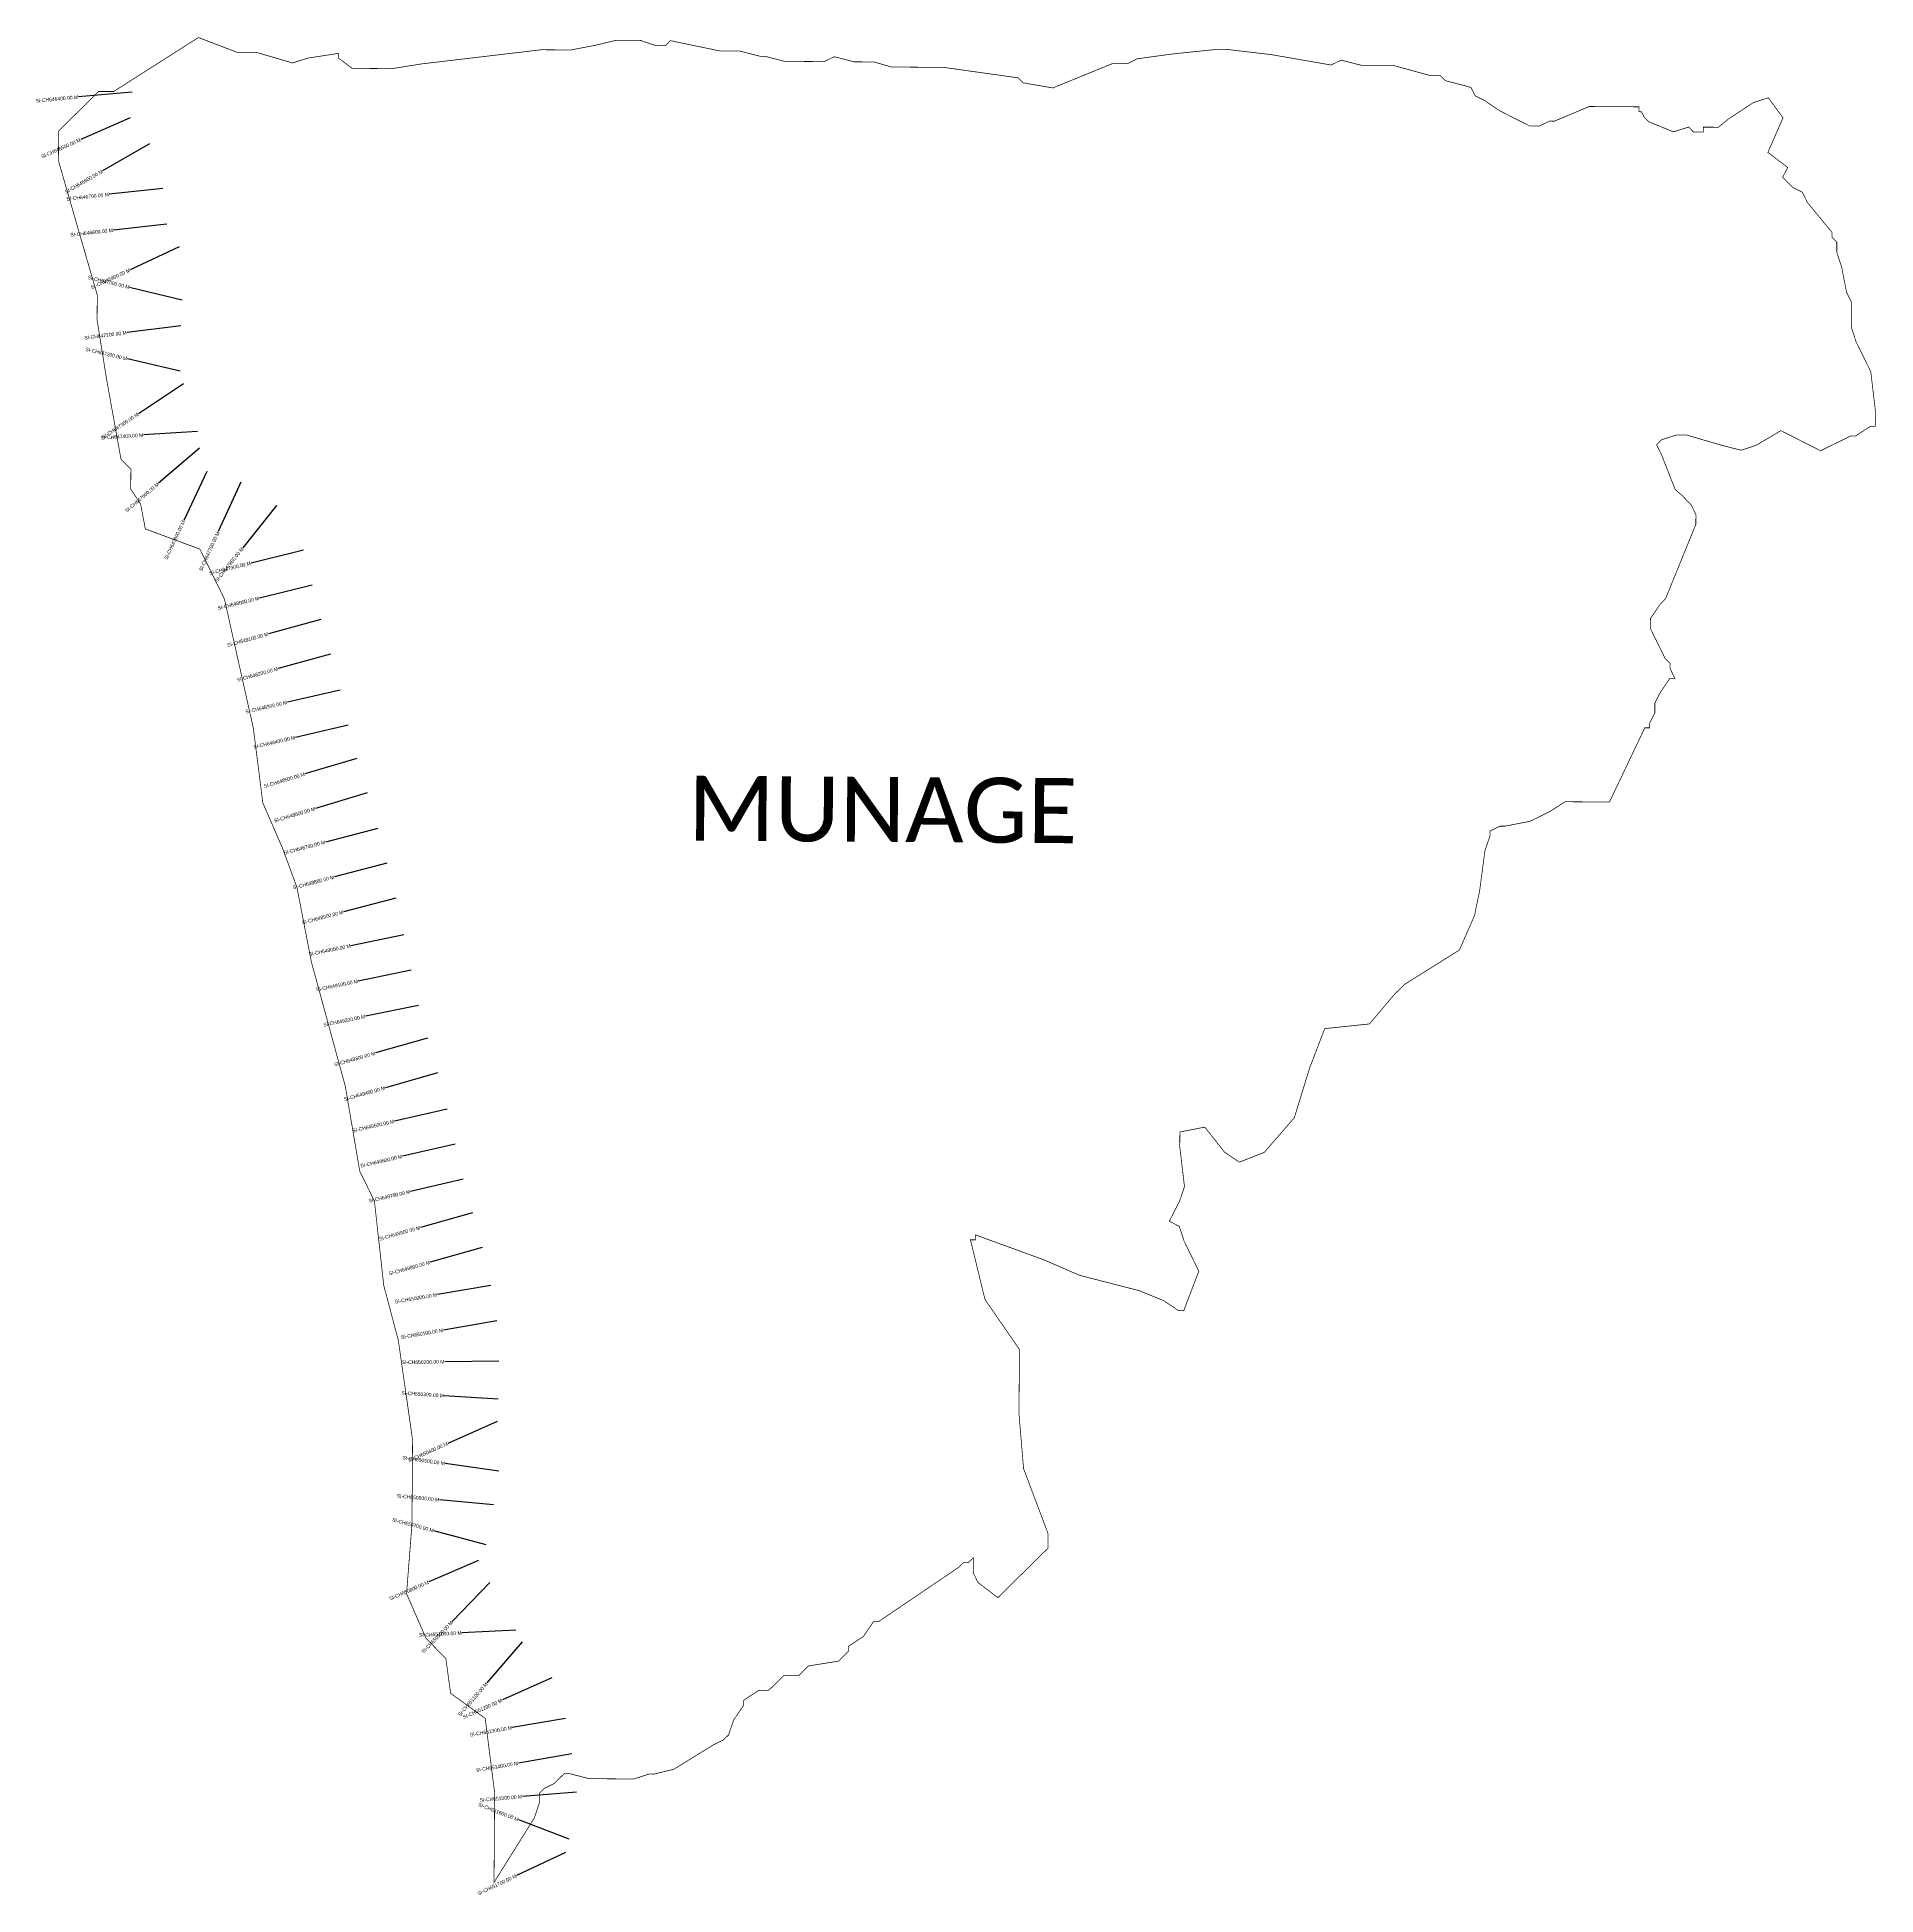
# Model space of a CAD drawing. Header units: metres. Extents: x 330476 to 335574, y 1792854 to 1798007.
import ezdxf
from ezdxf.enums import TextEntityAlignment as Align

# ---------------------------------------------------------------- set-up
doc = ezdxf.new("R2010")
doc.units = ezdxf.units.M
for name, color, linetype in [('CS', 134, 'Continuous'), ('CSMark', 6, 'Continuous'), ('VILLAGE NAME', 250, 'Continuous')]:
    doc.layers.add(name, color=color, linetype=linetype)

msp = doc.modelspace()

# ---------------------------------------------------------------- linework, layer by layer
at = {"color": 6, "const_width": 2}
for points in [[(331184.7, 1797934.9), (331226.1, 1797948.3), (331312.6, 1797961.6), (331312.5, 1797947.8), (331349.9, 1797920), (331460.2, 1797919.2), (331542.9, 1797932.4), (331873.8, 1797971.5), (331956.5, 1797971), (332025.5, 1797984.3), (332080.7, 1797997.7), (332149.6, 1797997.3), (332190.8, 1797983.2), (332218.4, 1797983), (332232.2, 1797996.7), (332369.8, 1797968.2), (332424.9, 1797967.8), (332479.9, 1797953.7), (332493.7, 1797953.6), (332548.7, 1797939.4), (332659, 1797938.7), (332686.6, 1797952.3), (332741.6, 1797938.1), (332796.7, 1797937.8), (332844.8, 1797923.7), (332989.5, 1797922.7), (333196, 1797893.7), (333209.7, 1797879.9), (333292.2, 1797865.6), (333458, 1797933.3), (333499.4, 1797933), (333527, 1797946.6), (333623.5, 1797959.8), (333747.6, 1797972.7), (333775.2, 1797972.5), (333899.1, 1797957.9), (334064.2, 1797929.2), (334091.9, 1797942.8), (334146.9, 1797928.7), (334236.4, 1797928.1), (334339.6, 1797899.8), (334367.1, 1797899.6), (334380.8, 1797885.8), (334435.9, 1797871.6), (334451.9, 1797866.8), (334463.2, 1797843.9), (334490.7, 1797829.9), (334531.8, 1797802.1), (334614.2, 1797760.2), (334641.7, 1797760), (334669.4, 1797773.6), (334683.2, 1797773.5), (334779.9, 1797814.2), (334917.7, 1797813.2), (334917.6, 1797799.5), (334924.5, 1797799.4), (334931.3, 1797785.6), (334944.9, 1797771.7), (335013.6, 1797743.7), (335055.1, 1797757.2), (335068.8, 1797743.4), (335096.3, 1797743.2), (335096.4, 1797756.9), (335137.7, 1797756.7), (335165.4, 1797779.4), (335234.6, 1797824.9), (335276.1, 1797838.4), (335317, 1797783), (335275, 1797686.8), (335329.9, 1797645.1), (335315.9, 1797617.7), (335343.3, 1797590), (335370.8, 1797576), (335384.3, 1797548.3), (335452.7, 1797465.2), (335452.6, 1797451.4), (335466.2, 1797437.6), (335466.1, 1797410), (335479.6, 1797368.6), (335492.9, 1797299.6), (335506.5, 1797271.9), (335506, 1797203.1), (335519.5, 1797161.6), (335560.3, 1797078.7), (335573.3, 1796968.4), (335573, 1796927.1), (335559.1, 1796927.1), (335517.8, 1796899.9), (335504, 1796900), (335421, 1796859.2), (335311.2, 1796915.1), (335242, 1796874.2), (335200.6, 1796860.7), (335145.6, 1796874.8), (335049.3, 1796903), (335021.7, 1796903.2), (334980.3, 1796889.7), (334966.5, 1796876), (334980, 1796848.4), (335018, 1796751.7), (335034.4, 1796737.8), (335061.8, 1796710), (335075.4, 1796682.4), (335075.2, 1796654.9), (334991.2, 1796448.7), (334977.3, 1796435.1), (334949.5, 1796393.9), (334949.3, 1796366.4), (334990, 1796283.4), (335003.7, 1796269.5), (335003.6, 1796255.8), (335017.2, 1796228.1), (335003.4, 1796228.2), (334975.6, 1796187.1), (334961.6, 1796159.6), (334961.5, 1796132.1), (334947.5, 1796104.6), (334947.4, 1796090.8), (334933.6, 1796090.8), (334835.8, 1795884.9), (334712.6, 1795885.7), (334670.3, 1795858.4), (334615, 1795831.3), (334546, 1795818), (334532.2, 1795818), (334504.6, 1795804.5), (334504.5, 1795790.7), (334490.4, 1795749.4), (334475.9, 1795639.3), (334461.7, 1795570.5), (334419.7, 1795474.4), (334267.5, 1795378.9), (334239.7, 1795351.6), (334170.3, 1795269.4), (334046.2, 1795256.4), (334004.2, 1795146.5), (333961.9, 1795009), (333878.5, 1794913.1), (333809.5, 1794886), (333768.4, 1794913.9), (333713.7, 1794983.1), (333644.7, 1794969.8), (333644.4, 1794928.5), (333657.5, 1794818.1), (333643.4, 1794776.9), (333615.4, 1794722), (333643, 1794708), (333656.5, 1794666.6), (333697.2, 1794583.7), (333655.2, 1794473.7), (333641.4, 1794473.8), (333600.2, 1794501.7), (333531.5, 1794529.7), (333366.5, 1794572.1), (333270.3, 1794614.1), (333077.9, 1794684.3), (333077.8, 1794670.5), (333064, 1794670.6), (333104.3, 1794505), (333199.8, 1794366.6), (333198.6, 1794187.4), (333211.3, 1794035.8), (333279, 1793856.3), (333278.7, 1793814.9), (333140, 1793678.1), (333085.2, 1793719.8), (333071.6, 1793747.4), (333071.9, 1793788.8), (333058, 1793775.1), (333044.2, 1793775.2), (333030.4, 1793761.5), (332808.9, 1793611.4), (332795.1, 1793611.5), (332767.3, 1793570.4), (332725.8, 1793543.1), (332725.7, 1793529.3), (332697.9, 1793501.9), (332615.2, 1793488.7), (332587.4, 1793461.4), (332546.1, 1793461.6), (332504.5, 1793420.6), (332477, 1793420.8), (332435.4, 1793393.5), (332435.3, 1793379.7), (332407.5, 1793338.6), (332393.4, 1793297.3), (332379.6, 1793283.6), (332351.9, 1793270.1), (332241.2, 1793201.9), (332186.1, 1793188.5), (332172.2, 1793188.6), (332130.8, 1793175.1), (332006.8, 1793175.9), (331951.8, 1793190.1), (331938, 1793190.2), (331910.3, 1793162.8), (331882.7, 1793149.2), (331868.8, 1793135.5), (331868.6, 1793108), (331854.6, 1793066.7), (331743.1, 1792888.4), (331744.8, 1793136.4), (331718.6, 1793343.2), (331622.7, 1793412.7), (331609.5, 1793509.3), (331554.8, 1793564.7), (331500.5, 1793689.1), (331515.6, 1793881.9), (331517.2, 1794116.1), (331477.7, 1794392), (331437.4, 1794543.8), (331411.4, 1794778.2), (331370.7, 1794861.1), (331330.9, 1795095.6), (331236.8, 1795440.7), (331196.8, 1795647.6), (331156.2, 1795758.1), (331102, 1795882.5), (331075.8, 1796089.4), (330995.6, 1796448.1), (330927.6, 1796586.4), (330776.4, 1796642.5), (330763.1, 1796711.5), (330735.8, 1796753), (330736.2, 1796808.1), (330708.8, 1796835.8), (330669, 1797056.6), (330642.5, 1797222.1), (330643, 1797291), (330535.3, 1797663.7), (330535.9, 1797746.3), (330646.8, 1797855.8), (330688.6, 1797855.8), (330923.4, 1798005.5)], [(330923.4, 1798005.5), (331033.3, 1797963.4), (331088.4, 1797963.1), (331184.7, 1797934.9)]]:
    msp.add_lwpolyline(points, dxfattribs=at)
at = {"layer": 'CS'}
for p, q in [((330740.1, 1797854), (330590.7, 1797840.6)), ((330734.5, 1797782.4), (330597.1, 1797722.3)), ((330787.9, 1797710.7), (330657.9, 1797635.8)), ((330825.2, 1797587), (330676.1, 1797570.6)), ((330836.1, 1797487.6), (330687, 1797471.2)), ((330870.4, 1797424.6), (330734.3, 1797361.5)), ((330878.6, 1797276.9), (330732.8, 1797312.5)), ((330874.3, 1797206.2), (330725.5, 1797187.3)), ((330872.7, 1797080.2), (330726.6, 1797114.3)), ((330882.1, 1797044.8), (330757.1, 1796961.9)), ((330921.1, 1796913.1), (330771.4, 1796903)), ((330926.4, 1796866.8), (330812.6, 1796769)), ((330946.5, 1796802), (330883, 1796666.1)), ((331040.9, 1796771.7), (330978.6, 1796635.3)), ((331140, 1796707.4), (331046.4, 1796590.2)), ((331215.2, 1796583.2), (331069.4, 1796547.9)), ((331238.7, 1796486), (331092.9, 1796450.7)), ((331262.7, 1796391.4), (331118.1, 1796351.5)), ((331289.3, 1796295.1), (331144.7, 1796255.1)), ((331316.3, 1796195.3), (331170.1, 1796161.8)), ((331338.6, 1796097.9), (331192.4, 1796064.3)), ((331362.6, 1796006), (331218.9, 1795962.8)), ((331391.4, 1795910.2), (331247.7, 1795867)), ((331420.7, 1795811.7), (331275.6, 1795773.9)), ((331445.9, 1795714.9), (331300.7, 1795677.1)), ((331471.1, 1795618.1), (331325.9, 1795580.4)), ((331493.4, 1795516.7), (331346.4, 1795486.5)), ((331513.5, 1795418.7), (331366.6, 1795388.5)), ((331533.6, 1795320.8), (331386.7, 1795290.6)), ((331558.7, 1795229.8), (331414.4, 1795188.8)), ((331586.1, 1795133.6), (331441.8, 1795092.6)), ((331613, 1795033.3), (331466.8, 1794999.8)), ((331635.4, 1794935.8), (331489.2, 1794902.3)), ((331657.8, 1794838.4), (331511.6, 1794804.8)), ((331683.6, 1794745.5), (331539.2, 1794705)), ((331710.6, 1794649.2), (331566.1, 1794608.7)), ((331733.8, 1794544.1), (331585.9, 1794518.8)), ((331750.6, 1794445.5), (331602.8, 1794420.2)), ((331756.5, 1794334.1), (331606.5, 1794332.3)), ((331754.9, 1794228.3), (331605.2, 1794238.2)), ((331752.2, 1794166.3), (331614.9, 1794105.9)), ((331756.3, 1794029.2), (331607.7, 1794050.1)), ((331741.5, 1793935.1), (331592.2, 1793949.4)), ((331721.1, 1793824.8), (331576.2, 1793863.8)), ((331700.1, 1793781.2), (331562.4, 1793721.8)), ((331731.3, 1793720), (331627.2, 1793612)), ((331803.9, 1793588), (331654.1, 1793580.4)), ((331821, 1793555.6), (331723.3, 1793441.7)), ((331903.3, 1793455.2), (331766.2, 1793394.3)), ((331941.6, 1793343), (331793.8, 1793317.7)), ((331958.5, 1793244.5), (331810.6, 1793219.1)), ((331971.3, 1793138.8), (331821.9, 1793126.4)), ((331951.4, 1793007.8), (331811.5, 1793061.8)), ((331941.1, 1792971.6), (331805.6, 1792907.3))]:
    msp.add_line(p, q, dxfattribs=at)

# ---------------------------------------------------------------- texts
at = {"layer": 'CSMark'}
for s, rotation, p in [('SI-CH646400.00 M', 5.1213, (330589.7, 1797840.5)), ('SI-CH646500.00 M', 23.6357, (330596.2, 1797721.9)), ('SI-CH646600.00 M', 29.9262, (330657, 1797635.3)), ('SI-CH646700.00 M', 6.2718, (330675.1, 1797570.5)), ('SI-CH646800.00 M', 6.2718, (330686, 1797471.1)), ('SI-CH646900.00 M', 24.8791, (330733.4, 1797361.1)), ('SI-CH647000.00 M', 346.2701, (330731.9, 1797312.7)), ('SI-CH647100.00 M', 7.2395, (330724.5, 1797187.2)), ('SI-CH647200.00 M', 346.8823, (330725.7, 1797114.5)), ('SI-CH647300.00 M', 33.5478, (330756.2, 1796961.4)), ('SI-CH647400.00 M', 3.8529, (330770.4, 1796903)), ('SI-CH647500.00 M', 40.7007, (330811.9, 1796768.4)), ('SI-CH647600.00 M', 64.9566, (330882.6, 1796665.2)), ('SI-CH647700.00 M', 65.447, (330978.2, 1796634.4)), ('SI-CH647800.00 M', 51.3564, (331045.7, 1796589.4)), ('SI-CH647900.00 M', 13.5992, (331068.4, 1796547.7)), ('SI-CH648000.00 M', 13.5992, (331091.9, 1796450.5)), ('SI-CH648100.00 M', 15.453, (331117.1, 1796351.2)), ('SI-CH648200.00 M', 15.453, (331143.8, 1796254.8)), ('SI-CH648300.00 M', 12.9249, (331169.1, 1796161.6)), ('SI-CH648400.00 M', 12.9249, (331191.5, 1796064.1)), ('SI-CH648500.00 M', 16.7327, (331218, 1795962.5)), ('SI-CH648600.00 M', 16.7327, (331246.8, 1795866.7)), ('SI-CH648700.00 M', 14.5903, (331274.6, 1795773.6)), ('SI-CH648800.00 M', 14.5903, (331299.8, 1795676.9)), ('SI-CH648900.00 M', 14.5903, (331325, 1795580.1)), ('SI-CH649000.00 M', 11.6212, (331345.4, 1795486.3)), ('SI-CH649100.00 M', 11.6212, (331365.6, 1795388.3)), ('SI-CH649200.00 M', 11.6212, (331385.7, 1795290.4)), ('SI-CH649300.00 M', 15.8523, (331413.5, 1795188.5)), ('SI-CH649400.00 M', 15.8523, (331440.8, 1795092.3)), ('SI-CH649500.00 M', 12.9233, (331465.9, 1794999.5)), ('SI-CH649600.00 M', 12.9233, (331488.2, 1794902.1)), ('SI-CH649700.00 M', 12.9233, (331510.6, 1794804.6)), ('SI-CH649800.00 M', 15.6571, (331538.2, 1794704.7)), ('SI-CH649900.00 M', 15.6571, (331565.2, 1794608.4)), ('SI-CH650000.00 M', 9.6886, (331584.9, 1794518.6)), ('SI-CH650100.00 M', 9.6886, (331601.8, 1794420.1)), ('SI-CH650200.00 M', 0.6867, (331605.5, 1794332.3)), ('SI-CH650300.00 M', 356.2096, (331604.2, 1794238.3)), ('SI-CH650400.00 M', 23.7354, (331613.9, 1794105.5)), ('SI-CH650500.00 M', 351.9909, (331606.7, 1794050.3)), ('SI-CH650600.00 M', 354.5234, (331591.2, 1793949.5)), ('SI-CH650700.00 M', 344.9383, (331575.3, 1793864.1)), ('SI-CH650800.00 M', 23.3293, (331561.5, 1793721.4)), ('SI-CH650900.00 M', 46.0749, (331626.5, 1793611.3)), ('SI-CH651000.00 M', 2.9378, (331653.1, 1793580.3)), ('SI-CH651100.00 M', 49.3795, (331722.7, 1793441)), ('SI-CH651200.00 M', 23.9394, (331765.3, 1793393.9)), ('SI-CH651300.00 M', 9.7122, (331792.8, 1793317.5)), ('SI-CH651400.00 M', 9.7122, (331809.6, 1793219)), ('SI-CH651500.00 M', 4.7225, (331820.9, 1793126.4)), ('SI-CH651600.00 M', 338.8908, (331810.5, 1793062.2)), ('SI-CH651700.00 M', 25.3569, (331804.7, 1792906.9))]:
    msp.add_text(s, height=10, rotation=rotation, dxfattribs=at).set_placement(p, align=Align.MIDDLE_RIGHT)
at = {"layer": 'VILLAGE NAME', "insert": (332281.6, 1795958.2), "char_height": 180.345, "attachment_point": 1, "rotation": 359.6139}
msp.add_mtext_dynamic_manual_height_columns('{\\fCalibri|b0|i0|c0|p34;MUNAGE}', width=1779.605, gutter_width=901.7, heights=[0], dxfattribs=at)

doc.saveas('drawing.dxf')
